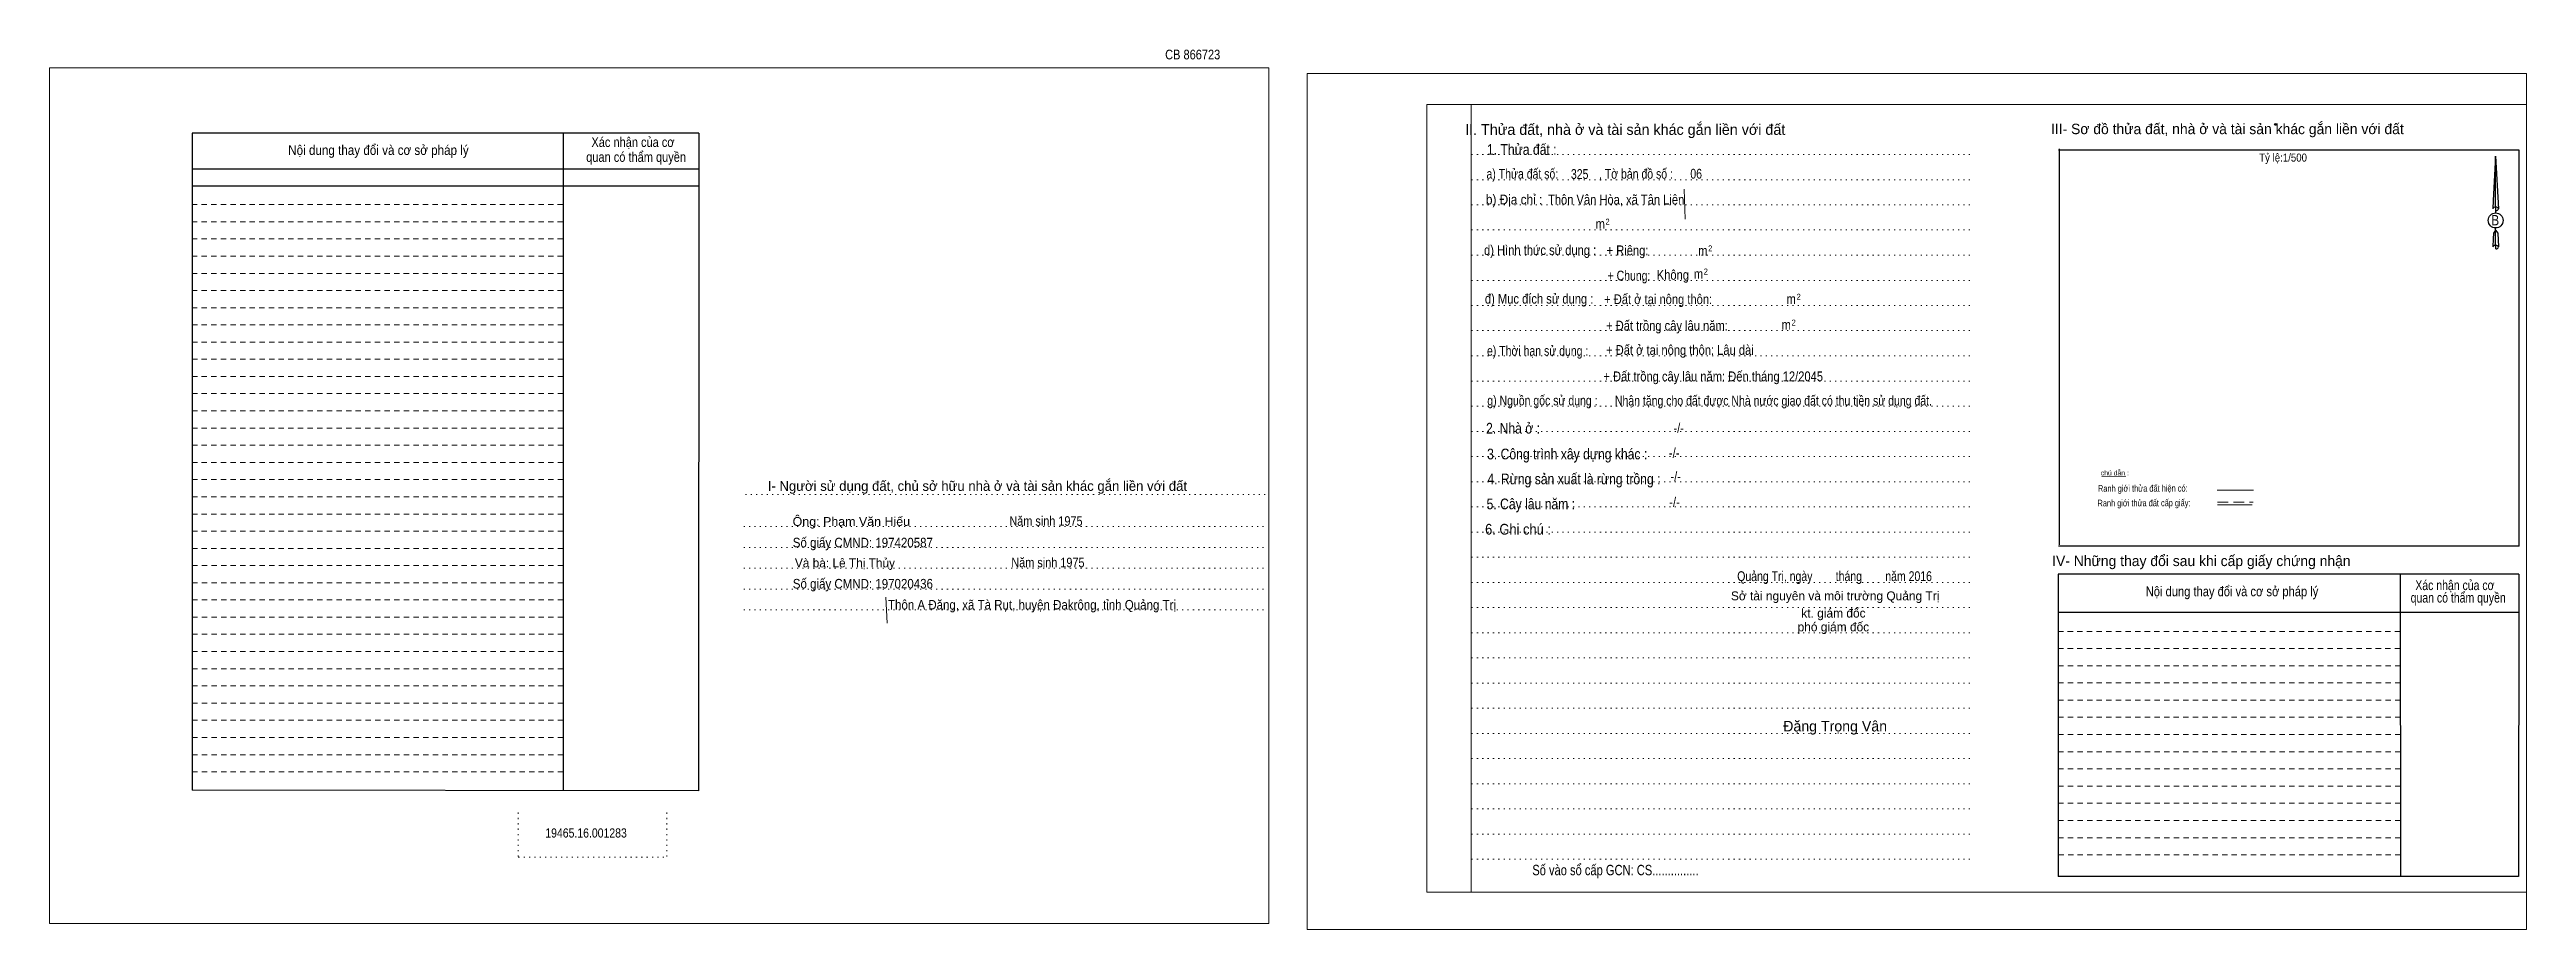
# Model space of a CAD drawing. Header units: metres. Extents: x 549035 to 549897, y 1838361 to 1838511.
# Drawn here: x 549035.4 to 549452.2, y 1838362.8 to 1838510.8 of the extents above; entities that cross this region are included whole.
import ezdxf
from ezdxf.enums import TextEntityAlignment as Align

# ---------------------------------------------------------------- set-up
doc = ezdxf.new("R2010")
doc.units = ezdxf.units.M
doc.header["$LTSCALE"] = 0.6
doc.header["$PDMODE"] = 32
doc.header["$PDSIZE"] = 0.3
for name, pattern in [('DOTTED', [1.5, 0.3, -1.2]), ('MEDIUM_DASHED', [4.5, 3, -1.5]), ('SHORT_DASHED', [2.7, 1.5, -1.2])]:
    doc.linetypes.add(name, pattern=pattern)
for name, color, linetype, lineweight in [('1', 7, 'DOTTED', 13), ('15', 7, 'Continuous', 13), ('18', 7, 'Continuous', 25), ('2', 7, 'SHORT_DASHED', 13), ('28', 7, 'Continuous', 25), ('55', 7, 'Continuous', 13), ('9', 7, 'Continuous', 13)]:
    doc.layers.add(name, color=color, linetype=linetype, lineweight=lineweight)
for name, color, linetype in [('10', 7, 'Continuous'), ('40', 7, 'Continuous'), ('8', 7, 'Continuous')]:
    doc.layers.add(name, color=color, linetype=linetype)

msp = doc.modelspace()

# ---------------------------------------------------------------- texts
at = {"layer": '10', "width": 0.85}
msp.add_text(' Thôn Vân Hòa, xã Tân Liên', height=1.65, dxfattribs=at).set_placement((549298.765, 1838484.74), align=Align.CENTER)
at = {"layer": '18'}
for s, height, p in [('II. Thửa đất, nhà ở và tài sản khác gắn liền với đất', 1.8, (549300.56, 1838496.46)), ('Sở tài nguyên và môi trường Quảng Trị', 1.5, (549335.89, 1838418.14)), ('kt. giám đốc', 1.5, (549335.6, 1838415.24)), ('phó giám đốc', 1.5, (549335.59, 1838412.92)), ('Đặng Trọng Vân', 1.782, (549335.885, 1838396.08))]:
    msp.add_text(s, height=height, dxfattribs=at).set_placement(p, align=Align.CENTER)
for s, height, width, p in [('1. Thửa đất :', 1.8, 0.85, (549283.145, 1838493.1)), ('a) Thửa đất số:              , Tờ bản đồ số : ', 1.65, 0.8, (549293.14, 1838489.08)), ('06', 1.65, 0.8, (549312.5, 1838489.1)), ('b) Địa chỉ : ', 1.65, 0.9, (549282.13, 1838484.76)), ('B', 1.728, 0.85, (549446.985, 1838481.24)), (' m', 1.65, 0.85, (549296.095, 1838480.66)), ('2', 1, 0.75, (549297.585, 1838481.36)), ('d) Hình thức sử dụng :', 1.65, 0.85, (549286.235, 1838476.24)), ('+ Riêng: ', 1.65, 0.85, (549301.205, 1838476.2)), (' m', 1.65, 0.85, (549313.355, 1838476.14)), ('2', 1, 0.75, (549314.865, 1838476.86)), ('       + Chung:', 1.65, 0.8, (549299.475, 1838471.96)), ('Không', 1.65, 0.85, (549308.575, 1838472.08)), (' m', 1.65, 0.85, (549312.615, 1838472.24)), ('2', 1, 0.75, (549314.125, 1838472.96)), ('đ) Mục đích sử dụng :', 1.65, 0.85, (549286.065, 1838468.06)), ('+ Đất ở tại nông thôn:', 1.65, 0.85, (549306.095, 1838467.98)), (' m', 1.65, 0.85, (549328.235, 1838468.02)), ('2', 1, 0.75, (549329.745, 1838468.72)), ('+ Đất trồng cây lâu năm:', 1.65, 0.85, (549307.58, 1838463.54)), (' m', 1.65, 0.85, (549327.395, 1838463.68)), ('2', 1, 0.75, (549328.905, 1838464.38)), ('e) Thời hạn sử dụng :', 1.65, 0.8, (549285.82, 1838459.3)), ('+ Đất ở tại nông thôn: Lâu dài', 1.65, 0.85, (549309.76, 1838459.44)), ('+ Đất trồng cây lâu năm: Đến tháng 12/2045', 1.65, 0.85, (549315.365, 1838455)), ('g) Nguồn gốc sử dụng :', 1.65, 0.8, (549286.62, 1838450.94)), ('Nhận tặng cho đất được Nhà nước giao đất có thu tiền sử dụng đất.', 1.65, 0.8, (549325.5, 1838450.92)), ('2. Nhà ở :', 1.8, 0.85, (549281.675, 1838446.2)), ('3. Công trình xây dựng khác :', 1.8, 0.85, (549290.79, 1838441.86)), ('4. Rừng sản xuất là rừng trồng :', 1.8, 0.85, (549291.925, 1838437.66)), ('5. Cây lâu năm :', 1.8, 0.85, (549284.67, 1838433.46)), ('6. Ghi chú :', 1.8, 0.9, (549282.515, 1838429.2)), ('Quảng Trị, ngày        tháng        năm 2016', 1.65, 0.8, (549335.795, 1838421.38)), ('19465.16.001283', 1.55, 0.85, (549125.66, 1838378.22)), ('Số vào sổ cấp GCN: CS...............', 1.75, 0.8, (549298.91, 1838371.88))]:
    msp.add_text(s, height=height, dxfattribs=dict(at, width=width)).set_placement(p, align=Align.CENTER)
at = {"layer": '2'}
for s, height, width, p in [('Xác nhận của cơ', 1.63, 0.85, (549133.555, 1838494.42)), ('Xác nhận của cơ', 1.63, 0.85, (549133.555, 1838494.42)), ('Nội dung thay đổi và cơ sở pháp lý', 1.63, 0.9, (549090.72, 1838493.08)), ('Nội dung thay đổi và cơ sở pháp lý', 1.63, 0.9, (549090.72, 1838493.08)), (' quan có thẩm quyền', 1.63, 0.85, (549133.825, 1838491.92)), (' quan có thẩm quyền', 1.63, 0.85, (549133.825, 1838491.92)), ('Tỷ lệ:1/500', 1.35, 0.9, (549411.28, 1838491.96))]:
    msp.add_text(s, height=height, dxfattribs=dict(at, width=width)).set_placement(p, align=Align.CENTER)
at = {"layer": '28'}
for s, height, p in [('III- Sơ đồ thửa đất, nhà ở và tài sản khác gắn liền với đất', 1.75, (549401.9, 1838496.58)), ('I- Người sử dụng đất, chủ sở hữu nhà ở và tài sản khác gắn liền với đất', 1.653, (549191.525, 1838436.56)), ('Và bà: Lê Thị Thủy', 1.49, (549169.23, 1838423.69)), ('IV- Những thay đổi sau khi cấp giấy chứng nhận', 1.75, (549397.525, 1838423.9))]:
    msp.add_text(s, height=height, dxfattribs=at).set_placement(p, align=Align.CENTER)
for s, height, width, p in [('-/-', 1.65, 0.85, (549309.555, 1838446.3)), ('-/-', 1.65, 0.85, (549308.795, 1838442.12)), ('-/-', 1.65, 0.85, (549309.055, 1838438.16)), ('Ông: Phạm Văn Hiếu', 1.49, 1.05, (549170.31, 1838430.66)), ('-/-', 1.65, 0.85, (549308.855, 1838433.84)), ('Số giấy CMND: 197420587', 1.61, 0.9, (549172.245, 1838427.05)), ('Năm sinh 1975', 1.61, 0.85, (549203.065, 1838430.68)), ('Năm sinh 1975', 1.61, 0.85, (549203.395, 1838423.7)), ('Số giấy CMND: 197020436', 1.61, 0.9, (549172.25, 1838420.13)), ('Nội dung thay đổi và cơ sở pháp lý', 1.65, 0.85, (549402.69, 1838418.82)), ('Xác nhận của cơ', 1.65, 0.8, (549440.195, 1838419.86)), (' quan có thẩm quyền', 1.65, 0.8, (549440.505, 1838417.76))]:
    msp.add_text(s, height=height, dxfattribs=dict(at, width=width)).set_placement(p, align=Align.CENTER)
at = {"layer": '40', "width": 0.85}
msp.add_text('CB 866723', height=1.63, dxfattribs=at).set_placement((549227.76, 1838509.16), align=Align.CENTER)
at = {"layer": '55', "width": 0.8}
for s, height, p in [('Ranh giới thửa đất hiện có:', 1.128, (549387.6687, 1838436.4175)), ('Ranh giới thửa đất cấp giấy:', 1.123, (549387.8687, 1838433.9581))]:
    msp.add_text(s, height=height, rotation=0.135, dxfattribs=at).set_placement(p, align=Align.CENTER)
at = {"layer": '55'}
msp.add_text('chú dẫn :', height=0.8279, rotation=359.974, dxfattribs=at).set_placement((549382.9598, 1838439.1589), align=Align.CENTER)
at = {"layer": '8', "width": 0.8}
msp.add_text('325', height=1.65, dxfattribs=at).set_placement((549292.89, 1838489.04), align=Align.CENTER)
at = {"layer": '9', "width": 0.9}
msp.add_text('Thôn A Đăng, xã Tà Rụt, huyện Đakrông, tỉnh Quảng Trị', height=1.61, dxfattribs=at).set_placement((549200.71, 1838416.59), align=Align.CENTER)

# ---------------------------------------------------------------- linework, layer by layer
at = {"layer": '1', "linetype": 'Continuous'}
for p, q in [((549267.14, 1838501.56), (549452.24, 1838501.56)), ((549267.14, 1838501.56), (549267.14, 1838369.06)), ((549452.24, 1838501.56), (549452.24, 1838367.94)), ((549267.14, 1838369.06), (549452.24, 1838369.06))]:
    msp.add_line(p, q, dxfattribs=at)
at = {"layer": '1'}
for p, q in [((549274.64, 1838501.56), (549274.64, 1838369.06)), ((549274.64, 1838501.56), (549274.64, 1838369.06)), ((549274.7, 1838493.16), (549359.24, 1838493.16)), ((549274.7, 1838488.92), (549359.24, 1838488.92)), ((549274.7, 1838484.68), (549359.24, 1838484.68)), ((549274.7, 1838480.46), (549359.24, 1838480.46)), ((549274.7, 1838476.22), (549359.24, 1838476.22)), ((549274.7, 1838471.98), (549359.24, 1838471.98)), ((549274.7, 1838467.74), (549359.24, 1838467.74)), ((549274.7, 1838463.52), (549359.24, 1838463.52)), ((549274.7, 1838459.26), (549359.24, 1838459.26)), ((549274.7, 1838455.04), (549359.24, 1838455.04)), ((549274.7, 1838450.8), (549359.24, 1838450.8)), ((549274.7, 1838446.56), (549359.24, 1838446.56)), ((549274.7, 1838442.32), (549359.24, 1838442.32)), ((549274.7, 1838438.1), (549359.24, 1838438.1)), ((549152.48, 1838435.94), (549240.54, 1838435.94)), ((549274.7, 1838433.86), (549359.24, 1838433.86)), ((549152.2, 1838430.54), (549240.24, 1838430.54)), ((549274.7, 1838429.62), (549359.24, 1838429.62)), ((549152.2, 1838427.04), (549240.24, 1838427.04)), ((549274.7, 1838425.38), (549359.24, 1838425.38)), ((549152.2, 1838423.54), (549240.24, 1838423.54)), ((549152.2, 1838420.04), (549240.24, 1838420.04)), ((549274.7, 1838421.14), (549359.24, 1838421.14)), ((549152.2, 1838416.54), (549240.24, 1838416.54)), ((549274.7, 1838416.92), (549359.24, 1838416.92)), ((549274.7, 1838412.68), (549359.24, 1838412.68)), ((549274.7, 1838408.44), (549359.24, 1838408.44)), ((549274.7, 1838404.2), (549359.24, 1838404.2)), ((549274.7, 1838399.98), (549359.24, 1838399.98)), ((549274.7, 1838395.74), (549359.24, 1838395.74)), ((549274.7, 1838391.5), (549359.24, 1838391.5)), ((549274.7, 1838387.26), (549359.24, 1838387.26)), ((549274.7, 1838383.04), (549359.24, 1838383.04)), ((549114.26, 1838382.42), (549114.26, 1838374.9)), ((549139.24, 1838382.42), (549139.24, 1838374.9)), ((549274.7, 1838378.8), (549359.24, 1838378.8)), ((549114.26, 1838374.9), (549139.24, 1838374.9)), ((549274.7, 1838374.56), (549359.24, 1838374.56))]:
    msp.add_line(p, q, dxfattribs=at)
at = {"layer": '1', "linetype": 'Continuous'}
for points in [[(549035.36, 1838363.76), (549240.56, 1838363.76), (549240.56, 1838507.76), (549035.36, 1838507.76)], [(549035.36, 1838507.76), (549240.56, 1838507.76), (549240.56, 1838363.76), (549035.36, 1838363.76)], [(549035.36, 1838363.76), (549240.56, 1838363.76), (549240.56, 1838507.76), (549035.36, 1838507.76)], [(549247.04, 1838362.76), (549452.24, 1838362.76), (549452.24, 1838506.76), (549247.04, 1838506.76)], [(549274.64, 1838501.56), (549452.24, 1838501.56), (549452.24, 1838369.06), (549274.64, 1838369.06)]]:
    msp.add_lwpolyline(points, close=True, dxfattribs=at)
at = {"layer": '15'}
msp.add_line((549176.09, 1838418.66), (549176.35, 1838414.32), dxfattribs=at)
at = {"layer": '18'}
for p, q in [((549447.04, 1838492.86), (549447.52, 1838484.02)), ((549447.04, 1838492.86), (549447.52, 1838484.02)), ((549447.04, 1838492.86), (549447.52, 1838484.02)), ((549446.66, 1838485.4), (549446.58, 1838484.04)), ((549447.04, 1838484.32), (549447.04, 1838483.98)), ((549447.04, 1838483.98), (549447.04, 1838483.72)), ((549447.04, 1838483.72), (549447.04, 1838483.38)), ((549447.04, 1838483.72), (549447.04, 1838483.38)), ((549447.04, 1838483.72), (549447.04, 1838483.38)), ((549447.52, 1838484.02), (549447.52, 1838484.04)), ((549447.04, 1838480.4), (549447.04, 1838480.8)), ((549447.04, 1838480.4), (549447.04, 1838480.8)), ((549447.04, 1838480.4), (549447.04, 1838480.8)), ((549447.04, 1838480.4), (549447.4, 1838479.92)), ((549447.04, 1838480.4), (549447.4, 1838479.92)), ((549447.04, 1838480.4), (549447.4, 1838479.92)), ((549447.4, 1838479.92), (549447.52, 1838477.6)), ((549447.4, 1838479.92), (549447.52, 1838477.6)), ((549447.4, 1838479.92), (549447.52, 1838477.6)), ((549447.04, 1838477.9), (549447.04, 1838477.56)), ((549447.04, 1838477.56), (549447.04, 1838477.3)), ((549447.52, 1838477.6), (549447.52, 1838477.62))]:
    msp.add_line(p, q, dxfattribs=at)
for points in [[(549447.04, 1838484.32), (549447.04, 1838492.86), (549446.66, 1838485.4)], [(549447.04, 1838477.9), (549447.04, 1838480.4), (549446.72, 1838479.92), (549446.66, 1838478.98), (549446.58, 1838477.62)]]:
    msp.add_lwpolyline(points, dxfattribs=at)
msp.add_ellipse((549447.0586, 1838482.0547), major_axis=(0, 1.258), ratio=0.983453, dxfattribs=at)
for centre, start_param, end_param in [((549447.059, 1838483.9932), 1.57079633, 3.07445202), ((549447.059, 1838483.9932), 0.06714063, 1.57079633), ((549447.059, 1838483.9932), 4.71238898, 6.28318531), ((549447.059, 1838477.5727), 2.49106941, 3.07427841), ((549447.059, 1838477.5727), 1.57079633, 2.49106941), ((549447.059, 1838477.5727), 0.06714063, 1.57079633), ((549447.059, 1838477.5727), 4.71238898, 6.28318531)]:
    msp.add_ellipse(centre, major_axis=(0.4535, 0), ratio=0.655448, start_param=start_param, end_param=end_param, dxfattribs=at)
at = {"layer": '2', "linetype": 'Continuous', "lineweight": 25}
for p, q in [((549144.62, 1838496.72), (549059.36, 1838496.72)), ((549059.36, 1838496.72), (549059.36, 1838386.2)), ((549121.78, 1838496.72), (549121.82, 1838386.12)), ((549144.62, 1838490.68), (549059.46, 1838490.68)), ((549144.62, 1838487.8), (549059.46, 1838487.8))]:
    msp.add_line(p, q, dxfattribs=at)
at = {"layer": '2'}
for p, q in [((549121.78, 1838484.74), (549059.34, 1838484.74)), ((549121.78, 1838481.84), (549059.34, 1838481.84)), ((549121.78, 1838481.84), (549059.36, 1838481.84)), ((549121.78, 1838478.94), (549059.36, 1838478.94)), ((549121.78, 1838476.06), (549059.36, 1838476.06)), ((549121.78, 1838473.16), (549059.36, 1838473.16)), ((549121.78, 1838470.26), (549059.36, 1838470.26)), ((549121.78, 1838467.38), (549059.36, 1838467.38)), ((549121.8, 1838464.48), (549059.36, 1838464.48)), ((549121.8, 1838461.6), (549059.36, 1838461.6)), ((549121.8, 1838458.7), (549059.36, 1838458.7)), ((549121.8, 1838455.8), (549059.36, 1838455.8)), ((549121.8, 1838452.92), (549059.36, 1838452.92)), ((549121.8, 1838450.02), (549059.36, 1838450.02)), ((549121.8, 1838447.12), (549059.36, 1838447.12)), ((549121.8, 1838444.24), (549059.36, 1838444.24)), ((549121.8, 1838441.34), (549059.36, 1838441.34)), ((549121.8, 1838438.46), (549059.36, 1838438.46)), ((549121.8, 1838435.56), (549059.36, 1838435.56)), ((549121.8, 1838432.66), (549059.36, 1838432.66)), ((549121.8, 1838429.78), (549059.36, 1838429.78)), ((549121.8, 1838426.88), (549059.36, 1838426.88)), ((549121.82, 1838423.98), (549059.36, 1838423.98)), ((549121.82, 1838421.1), (549059.36, 1838421.1)), ((549121.82, 1838418.2), (549059.36, 1838418.2)), ((549121.82, 1838415.3), (549059.36, 1838415.3)), ((549121.82, 1838412.42), (549059.36, 1838412.42)), ((549121.82, 1838409.52), (549059.36, 1838409.52)), ((549431, 1838410.02), (549373.44, 1838410.02)), ((549121.82, 1838406.64), (549059.36, 1838406.64)), ((549121.82, 1838403.74), (549059.36, 1838403.74)), ((549431.02, 1838407.14), (549373.44, 1838407.14)), ((549431.02, 1838404.24), (549373.44, 1838404.24)), ((549121.82, 1838400.84), (549059.36, 1838400.84)), ((549431.02, 1838401.34), (549373.44, 1838401.34)), ((549121.82, 1838397.96), (549059.36, 1838397.96)), ((549121.82, 1838395.06), (549059.36, 1838395.06)), ((549431.02, 1838398.46), (549373.44, 1838398.46)), ((549431.02, 1838395.56), (549373.44, 1838395.56)), ((549121.82, 1838392.16), (549059.36, 1838392.16)), ((549431.02, 1838392.66), (549373.44, 1838392.66)), ((549121.82, 1838389.28), (549059.36, 1838389.28)), ((549431.04, 1838389.78), (549373.44, 1838389.78)), ((549431.04, 1838386.88), (549373.44, 1838386.88)), ((549431.04, 1838384), (549373.44, 1838384)), ((549431.04, 1838381.1), (549373.44, 1838381.1)), ((549431.04, 1838378.2), (549373.44, 1838378.2)), ((549431.06, 1838375.32), (549373.44, 1838375.32))]:
    msp.add_line(p, q, dxfattribs=at)
at = {"layer": '2', "linetype": 'Continuous', "lineweight": 25}
msp.add_lwpolyline([(549144.62, 1838496.72), (549144.58, 1838386.08), (549059.36, 1838386.2)], dxfattribs=at)
at = {"layer": '28'}
for p, q in [((549373.58, 1838494.12), (549373.58, 1838427.48)), ((549451.02, 1838427.26), (549373.5, 1838427.26)), ((549431, 1838422.56), (549431.06, 1838371.68)), ((549450.96, 1838422.56), (549450.92, 1838371.68)), ((549450.94, 1838416.1), (549373.44, 1838416.1)), ((549450.92, 1838371.68), (549373.44, 1838371.68))]:
    msp.add_line(p, q, dxfattribs=at)
at = {"layer": '28', "linetype": 'SHORT_DASHED', "lineweight": 13}
msp.add_line((549431, 1838412.92), (549373.44, 1838412.92), dxfattribs=at)
at = {"layer": '28'}
for points in [[(549451.02, 1838427.26), (549451.02, 1838493.9), (549373.5, 1838493.9)], [(549450.96, 1838422.56), (549373.44, 1838422.56), (549373.44, 1838371.68)]]:
    msp.add_lwpolyline(points, dxfattribs=at)
msp.add_point((549409.98, 1838498.22), dxfattribs=at)
at = {"layer": '55'}
for p, q in [((549380.8, 1838438.96), (549384.84, 1838439.02)), ((549400.18, 1838436.7), (549406.28, 1838436.7)), ((549400.24, 1838434.22), (549406.1, 1838434.22)), ((549400.24, 1838434.22), (549406.1, 1838434.22))]:
    msp.add_line(p, q, dxfattribs=at)
at = {"layer": '55', "linetype": 'MEDIUM_DASHED'}
msp.add_line((549400.24, 1838434.66), (549406.24, 1838434.66), dxfattribs=at)
at = {"layer": '9'}
msp.add_line((549310.45, 1838487.33), (549310.62, 1838482.3), dxfattribs=at)

msp.set_redraw_order([(e.dxf.handle, doc.entitydb.next_handle()) for e in msp.query("TEXT MTEXT ATTDEF DIMENSION ARC_DIMENSION")])  # texts and dimensions are drawn at this point

doc.saveas('drawing.dxf')
